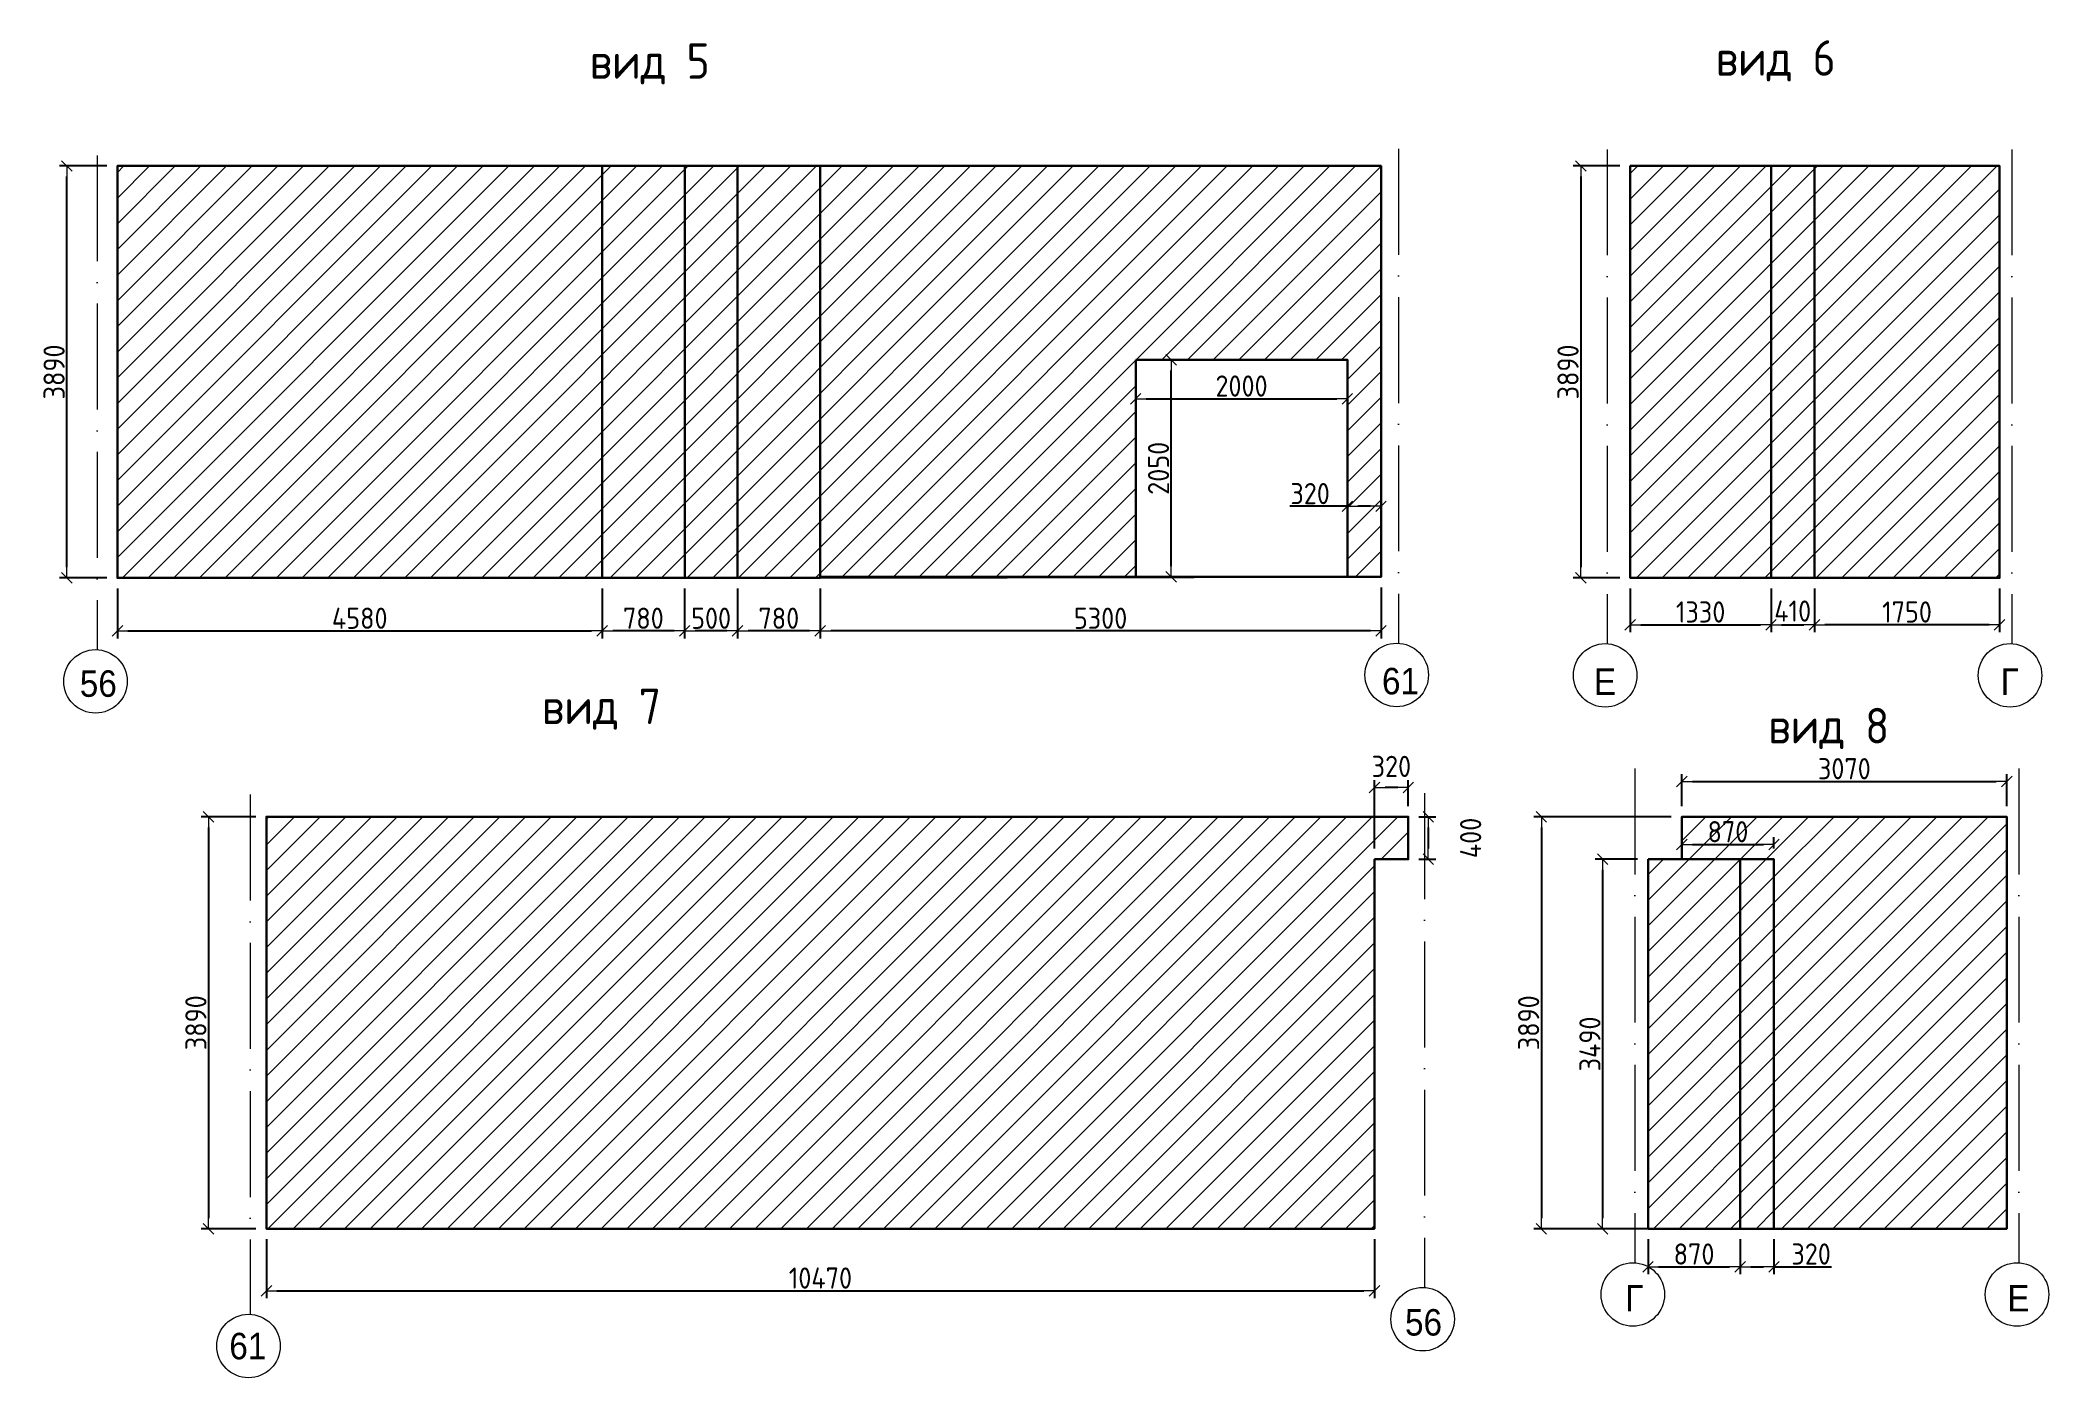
# Model space of a CAD drawing. Header units: millimetres. Extents: x -81576 to 1046824, y -248937 to 691537.
# Drawn here: x 214026 to 233005, y -160418 to -147786 of the extents above; entities that cross this region are included whole.
import ezdxf

# ---------------------------------------------------------------- set-up
doc = ezdxf.new("R2010")
doc.units = ezdxf.units.MM
doc.linetypes.add('50_200_ШТРИХ_1Т_ш5_п1_п1_', pattern=[1400, 1000, -200, 0, -200])
doc.layers.add('$AUDIT_BAD_LAYER1', color=7, linetype='Continuous')
doc.layers.add('ГВЛ', color=20, linetype='Continuous')
for name, color, linetype, lineweight, true_color in [('Оси-1', 7, 'Continuous', 20, 0xaaaaaa), ('Оси-2', 7, 'Continuous', 9, 0xaaaaaa), ('Оси-3', 7, '50_200_ШТРИХ_1Т_ш5_п1_п1_', 9, 0xaaaaaa)]:
    doc.layers.add(name, color=color, linetype=linetype, lineweight=lineweight, true_color=true_color)
doc.layers.add('Основные линии', color=7, linetype='Continuous', lineweight=30)
doc.layers.add('Размеры', color=7, linetype='Continuous', lineweight=15)
doc.styles.add('Arial', font='arial.ttf', dxfattribs={"width": 0.9, "height": 500})
doc.styles.add('СПДС', font='isocpeur.ttf', dxfattribs={"width": 0.9})
doc.dimstyles.new('Размера А3', dxfattribs={"dimtxt": 200, "dimasz": 100, "dimexe": 70, "dimexo": 100, "dimgap": 20, "dimtad": 1, "dimdec": 0, "dimrnd": 10, "dimzin": 0, "dimdsep": 46, "dimtxsty": 'СПДС', "dimblk": 'ARROWHEAD_6', "dimcen": 1, "dimclrd": 256, "dimclre": 256, "dimclrt": 256, "dimazin": 0, "dimtfac": 1, "dimtdec": 0, "dimtmove": 2, "dimatfit": 3, "dimfxl": 1, "dimtolj": 1, "dimtzin": 0, "dimarcsym": 0})
pattern_1 = [(45, (0, -158177.41), (-121.23346, 121.23346), [])]

msp = doc.modelspace()

# ---------------------------------------------------------------- texts
at = {"layer": 'Оси-2', "char_height": 250, "width": 702, "attachment_point": 5, "line_spacing_factor": 0.936439, "style": 'Arial'}
for s, insert in [('\\pxqc,t4.572,9.144,13.716,18.288,22.86,27.432,32.004,36.576,41.148,45.72,50.292,54.864,59.436,64.008,68.58,73.152,77.724,82.296,86.868,91.44,96.012,100.584,105.156,109.728,114.3,118.872,123.444,128.016,132.588,137.16,141.732,146.304;56', (214574.8, -153863.8)), ('\\pxqc,t4.572,9.144,13.716,18.288,22.86,27.432,32.004,36.576,41.148,45.72,50.292,54.864,59.436,64.008,68.58,73.152,77.724,82.296,86.868,91.44,96.012,100.584,105.156,109.728,114.3,118.872,123.444,128.016,132.588,137.16,141.732,146.304;{61}', (226879, -153840.4)), ('\\pxqc,t4.572,9.144,13.716,18.288,22.86,27.432,32.004,36.576,41.148,45.72,50.292,54.864,59.436,64.008,68.58,73.152,77.724,82.296,86.868,91.44,96.012,100.584,105.156,109.728,114.3,118.872,123.444,128.016,132.588,137.16,141.732,146.304;Е', (228810.4, -153843.8)), ('\\pxqc,t4.572,9.144,13.716,18.288,22.86,27.432,32.004,36.576,41.148,45.72,50.292,54.864,59.436,64.008,68.58,73.152,77.724,82.296,86.868,91.44,96.012,100.584,105.156,109.728,114.3,118.872,123.444,128.016,132.588,137.16,141.732,146.304;Г', (232636, -153843.8)), ('\\pxqc,t4.572,9.144,13.716,18.288,22.86,27.432,32.004,36.576,41.148,45.72,50.292,54.864,59.436,64.008,68.58,73.152,77.724,82.296,86.868,91.44,96.012,100.584,105.156,109.728,114.3,118.872,123.444,128.016,132.588,137.16,141.732,146.304;Г', (229088.1, -159666.7)), ('\\pxqc,t4.572,9.144,13.716,18.288,22.86,27.432,32.004,36.576,41.148,45.72,50.292,54.864,59.436,64.008,68.58,73.152,77.724,82.296,86.868,91.44,96.012,100.584,105.156,109.728,114.3,118.872,123.444,128.016,132.588,137.16,141.732,146.304;Е', (232718.3, -159666.7)), ('\\pxqc,t4.572,9.144,13.716,18.288,22.86,27.432,32.004,36.576,41.148,45.72,50.292,54.864,59.436,64.008,68.58,73.152,77.724,82.296,86.868,91.44,96.012,100.584,105.156,109.728,114.3,118.872,123.444,128.016,132.588,137.16,141.732,146.304;56', (227096.7, -159895.9)), ('\\pxqc,t4.572,9.144,13.716,18.288,22.86,27.432,32.004,36.576,41.148,45.72,50.292,54.864,59.436,64.008,68.58,73.152,77.724,82.296,86.868,91.44,96.012,100.584,105.156,109.728,114.3,118.872,123.444,128.016,132.588,137.16,141.732,146.304;{61}', (215987.4, -160120.1))]:
    msp.add_mtext(s, dxfattribs=dict(at, insert=insert))
at = {"layer": 'Основные линии', "char_height": 335.67, "attachment_point": 1, "style": 'СПДС'}
for s, insert in [('вид 5', (219217.4, -147814.8)), ('вид 6', (229857.1, -147786)), ('вид 7', (218765.5, -153909)), ('вид 8', (230353.8, -154091.9))]:
    msp.add_mtext_dynamic_manual_height_columns(s, width=59136.488, gutter_width=1678.4, heights=[0], dxfattribs=dict(at, insert=insert))

# ---------------------------------------------------------------- blocks, each defined once
blk = doc.blocks.new('ARROWHEAD_6')
at = {"color": 0, "linetype": 'Continuous'}
for p, q in [((0, 0), (-1, 0)), ((-0.5, -0.5), (0.5, 0.5))]:
    blk.add_line(p, q, dxfattribs=at)
blk = doc.blocks.new('*D1980')
at = {"layer": 'Defpoints', "color": 0, "transparency": 16777216}
for p in [(214755, -152864), (219335, -152864), (219335, -153365)]:
    blk.add_point(p, dxfattribs=at)
at = {"layer": 'Размеры', "lineweight": -2, "transparency": 16777216}
for p, q in [((214755, -152964), (214755, -153435)), ((219335, -152964), (219335, -153435)), ((214855, -153365), (219235, -153365))]:
    blk.add_line(p, q, dxfattribs=at)
at = {"layer": 'Размеры', "lineweight": -2, "transparency": 16777216, "xscale": 100, "yscale": 100, "zscale": 100, "rotation": 180}
blk.add_blockref('ARROWHEAD_6', (214755, -153365), dxfattribs=at)
at = {"layer": 'Размеры', "lineweight": -2, "transparency": 16777216, "xscale": 100, "yscale": 100, "zscale": 100}
blk.add_blockref('ARROWHEAD_6', (219335, -153365), dxfattribs=at)
at = {"layer": 'Размеры', "lineweight": 15, "transparency": 16777216, "insert": (217045, -153245), "char_height": 200, "attachment_point": 5, "style": 'СПДС'}
blk.add_mtext('\\A1;4580', dxfattribs=at)
blk = doc.blocks.new('*D1981')
at = {"layer": 'Defpoints', "color": 0, "transparency": 16777216}
for p in [(219335, -152864), (220115, -152864), (219335, -153365)]:
    blk.add_point(p, dxfattribs=at)
at = {"layer": 'Размеры', "lineweight": -2, "transparency": 16777216}
for p, q in [((219335, -152964), (219335, -153435)), ((220115, -152964), (220115, -153435)), ((220015, -153365), (219435, -153365))]:
    blk.add_line(p, q, dxfattribs=at)
at = {"layer": 'Размеры', "lineweight": -2, "transparency": 16777216, "xscale": 100, "yscale": 100, "zscale": 100, "rotation": 180}
blk.add_blockref('ARROWHEAD_6', (219335, -153365), dxfattribs=at)
at = {"layer": 'Размеры', "lineweight": -2, "transparency": 16777216, "xscale": 100, "yscale": 100, "zscale": 100}
blk.add_blockref('ARROWHEAD_6', (220115, -153365), dxfattribs=at)
at = {"layer": 'Размеры', "lineweight": 15, "transparency": 16777216, "insert": (219725, -153245), "char_height": 200, "attachment_point": 5, "style": 'СПДС'}
blk.add_mtext('\\A1;780', dxfattribs=at)
blk = doc.blocks.new('*D1982')
at = {"layer": 'Defpoints', "color": 0, "transparency": 16777216}
for p in [(220115, -152864), (220615, -152864), (220115, -153365)]:
    blk.add_point(p, dxfattribs=at)
at = {"layer": 'Размеры', "lineweight": -2, "transparency": 16777216}
for p, q in [((220115, -152964), (220115, -153435)), ((220615, -152964), (220615, -153435)), ((220515, -153365), (220215, -153365))]:
    blk.add_line(p, q, dxfattribs=at)
at = {"layer": 'Размеры', "lineweight": -2, "transparency": 16777216, "xscale": 100, "yscale": 100, "zscale": 100, "rotation": 180}
blk.add_blockref('ARROWHEAD_6', (220115, -153365), dxfattribs=at)
at = {"layer": 'Размеры', "lineweight": -2, "transparency": 16777216, "xscale": 100, "yscale": 100, "zscale": 100}
blk.add_blockref('ARROWHEAD_6', (220615, -153365), dxfattribs=at)
at = {"layer": 'Размеры', "lineweight": 15, "transparency": 16777216, "insert": (220365, -153245), "char_height": 200, "attachment_point": 5, "style": 'СПДС'}
blk.add_mtext('\\A1;500', dxfattribs=at)
blk = doc.blocks.new('*D1983')
at = {"layer": 'Defpoints', "color": 0, "transparency": 16777216}
for p in [(220615, -152864), (221395, -152864), (220615, -153365)]:
    blk.add_point(p, dxfattribs=at)
at = {"layer": 'Размеры', "lineweight": -2, "transparency": 16777216}
for p, q in [((220615, -152964), (220615, -153435)), ((221395, -152964), (221395, -153435)), ((221295, -153365), (220715, -153365))]:
    blk.add_line(p, q, dxfattribs=at)
at = {"layer": 'Размеры', "lineweight": -2, "transparency": 16777216, "xscale": 100, "yscale": 100, "zscale": 100, "rotation": 180}
blk.add_blockref('ARROWHEAD_6', (220615, -153365), dxfattribs=at)
at = {"layer": 'Размеры', "lineweight": -2, "transparency": 16777216, "xscale": 100, "yscale": 100, "zscale": 100}
blk.add_blockref('ARROWHEAD_6', (221395, -153365), dxfattribs=at)
at = {"layer": 'Размеры', "lineweight": 15, "transparency": 16777216, "insert": (221005, -153245), "char_height": 200, "attachment_point": 5, "style": 'СПДС'}
blk.add_mtext('\\A1;780', dxfattribs=at)
blk = doc.blocks.new('*D1984')
at = {"layer": 'Defpoints', "color": 0, "transparency": 16777216}
for p in [(221395, -152864), (226695, -152854), (221395, -153365)]:
    blk.add_point(p, dxfattribs=at)
at = {"layer": 'Размеры', "lineweight": -2, "transparency": 16777216}
for p, q in [((221395, -152964), (221395, -153435)), ((226695, -152954), (226695, -153435)), ((226595, -153365), (221495, -153365))]:
    blk.add_line(p, q, dxfattribs=at)
at = {"layer": 'Размеры', "lineweight": -2, "transparency": 16777216, "xscale": 100, "yscale": 100, "zscale": 100, "rotation": 180}
blk.add_blockref('ARROWHEAD_6', (221395, -153365), dxfattribs=at)
at = {"layer": 'Размеры', "lineweight": -2, "transparency": 16777216, "xscale": 100, "yscale": 100, "zscale": 100}
blk.add_blockref('ARROWHEAD_6', (226695, -153365), dxfattribs=at)
at = {"layer": 'Размеры', "lineweight": 15, "transparency": 16777216, "insert": (224045, -153245), "char_height": 200, "attachment_point": 5, "style": 'СПДС'}
blk.add_mtext('\\A1;5300', dxfattribs=at)
blk = doc.blocks.new('*D1985')
at = {"layer": 'Defpoints', "color": 0, "transparency": 16777216}
for p in [(226377, -152188), (226377, -152343), (226695, -152343)]:
    blk.add_point(p, dxfattribs=at)
at = {"layer": 'Размеры', "lineweight": -2, "transparency": 16777216}
for p, q in [((226377, -152188), (225834, -152188)), ((226377, -152243), (226377, -152118)), ((226595, -152188), (226477, -152188)), ((226695, -152243), (226695, -152118))]:
    blk.add_line(p, q, dxfattribs=at)
at = {"layer": 'Размеры', "lineweight": -2, "transparency": 16777216, "xscale": 100, "yscale": 100, "zscale": 100, "rotation": 180}
blk.add_blockref('ARROWHEAD_6', (226377, -152188), dxfattribs=at)
at = {"layer": 'Размеры', "lineweight": -2, "transparency": 16777216, "xscale": 100, "yscale": 100, "zscale": 100}
blk.add_blockref('ARROWHEAD_6', (226695, -152188), dxfattribs=at)
at = {"layer": 'Размеры', "lineweight": 15, "transparency": 16777216, "insert": (226025, -152068), "char_height": 200, "attachment_point": 5, "style": 'СПДС'}
blk.add_mtext('\\A1;320', dxfattribs=at)
blk = doc.blocks.new('*D1986')
at = {"layer": 'Defpoints', "color": 0, "transparency": 16777216}
for p in [(224637, -150804), (224713, -150804), (224637, -152854)]:
    blk.add_point(p, dxfattribs=at)
at = {"layer": 'Размеры', "lineweight": -2, "transparency": 16777216}
for p, q in [((224737, -150804), (224783, -150804)), ((224713, -152754), (224713, -150904)), ((224737, -152854), (224783, -152854))]:
    blk.add_line(p, q, dxfattribs=at)
at = {"layer": 'Размеры', "lineweight": -2, "transparency": 16777216, "xscale": 100, "yscale": 100, "zscale": 100}
for p, rotation in [((224713, -150804), 90), ((224713, -152854), 270)]:
    blk.add_blockref('ARROWHEAD_6', p, dxfattribs=dict(at, rotation=rotation))
at = {"layer": 'Размеры', "lineweight": 15, "transparency": 16777216, "insert": (224593, -151829), "char_height": 200, "attachment_point": 5, "rotation": 90, "style": 'СПДС'}
blk.add_mtext('\\A1;2050', dxfattribs=at)
blk = doc.blocks.new('*D1987')
at = {"layer": 'Defpoints', "color": 0, "transparency": 16777216}
for p in [(224377, -151240), (226377, -151172), (226377, -151240)]:
    blk.add_point(p, dxfattribs=at)
at = {"layer": 'Размеры', "lineweight": -2, "transparency": 16777216}
for p, q in [((224377, -151140), (224377, -151102)), ((224477, -151172), (226277, -151172)), ((226377, -151140), (226377, -151102))]:
    blk.add_line(p, q, dxfattribs=at)
at = {"layer": 'Размеры', "lineweight": -2, "transparency": 16777216, "xscale": 100, "yscale": 100, "zscale": 100, "rotation": 180}
blk.add_blockref('ARROWHEAD_6', (224377, -151172), dxfattribs=at)
at = {"layer": 'Размеры', "lineweight": -2, "transparency": 16777216, "xscale": 100, "yscale": 100, "zscale": 100}
blk.add_blockref('ARROWHEAD_6', (226377, -151172), dxfattribs=at)
at = {"layer": 'Размеры', "lineweight": 15, "transparency": 16777216, "insert": (225377, -151052), "char_height": 200, "attachment_point": 5, "style": 'СПДС'}
blk.add_mtext('\\A1;2000', dxfattribs=at)
blk = doc.blocks.new('*D1988')
at = {"layer": 'Defpoints', "color": 0, "transparency": 16777216}
for p in [(214277, -148974), (214755, -148974), (214755, -152864)]:
    blk.add_point(p, dxfattribs=at)
at = {"layer": 'Размеры', "lineweight": -2, "transparency": 16777216}
for p, q in [((214655, -148974), (214207, -148974)), ((214277, -152764), (214277, -149074)), ((214655, -152864), (214207, -152864))]:
    blk.add_line(p, q, dxfattribs=at)
at = {"layer": 'Размеры', "lineweight": -2, "transparency": 16777216, "xscale": 100, "yscale": 100, "zscale": 100}
for p, rotation in [((214277, -148974), 90), ((214277, -152864), 270)]:
    blk.add_blockref('ARROWHEAD_6', p, dxfattribs=dict(at, rotation=rotation))
at = {"layer": 'Размеры', "lineweight": 15, "transparency": 16777216, "insert": (214157, -150919), "char_height": 200, "attachment_point": 5, "rotation": 90, "style": 'СПДС'}
blk.add_mtext('\\A1;3890', dxfattribs=at)
blk = doc.blocks.new('*D1989')
at = {"layer": 'Defpoints', "color": 0, "transparency": 16777216}
for p in [(229050, -148974), (228582, -152864), (229050, -152864)]:
    blk.add_point(p, dxfattribs=at)
at = {"layer": 'Размеры', "lineweight": -2, "transparency": 16777216}
for p, q in [((228950, -148974), (228512, -148974)), ((228582, -149074), (228582, -152764)), ((228950, -152864), (228512, -152864))]:
    blk.add_line(p, q, dxfattribs=at)
at = {"layer": 'Размеры', "lineweight": -2, "transparency": 16777216, "xscale": 100, "yscale": 100, "zscale": 100}
for p, rotation in [((228582, -148974), 90), ((228582, -152864), 270)]:
    blk.add_blockref('ARROWHEAD_6', p, dxfattribs=dict(at, rotation=rotation))
at = {"layer": 'Размеры', "lineweight": 15, "transparency": 16777216, "insert": (228462, -150919), "char_height": 200, "attachment_point": 5, "rotation": 90, "style": 'СПДС'}
blk.add_mtext('\\A1;3890', dxfattribs=at)
blk = doc.blocks.new('*D1990')
at = {"layer": 'Defpoints', "color": 0, "transparency": 16777216}
for p in [(216163, -155120), (215617, -159010), (216163, -159010)]:
    blk.add_point(p, dxfattribs=at)
at = {"layer": 'Размеры', "lineweight": -2, "transparency": 16777216}
for p, q in [((216063, -155120), (215547, -155120)), ((215617, -155220), (215617, -158910)), ((216063, -159010), (215547, -159010))]:
    blk.add_line(p, q, dxfattribs=at)
at = {"layer": 'Размеры', "lineweight": -2, "transparency": 16777216, "xscale": 100, "yscale": 100, "zscale": 100}
for p, rotation in [((215617, -155120), 90), ((215617, -159010), 270)]:
    blk.add_blockref('ARROWHEAD_6', p, dxfattribs=dict(at, rotation=rotation))
at = {"layer": 'Размеры', "lineweight": 15, "transparency": 16777216, "insert": (215497, -157065), "char_height": 200, "attachment_point": 5, "rotation": 90, "style": 'СПДС'}
blk.add_mtext('\\A1;3890', dxfattribs=at)
blk = doc.blocks.new('*D1991')
at = {"layer": 'Defpoints', "color": 0, "transparency": 16777216}
for p in [(216163, -159010), (226633, -159010), (226633, -159596)]:
    blk.add_point(p, dxfattribs=at)
at = {"layer": 'Размеры', "lineweight": -2, "transparency": 16777216}
for p, q in [((216163, -159110), (216163, -159666)), ((226633, -159110), (226633, -159666)), ((216263, -159596), (226533, -159596))]:
    blk.add_line(p, q, dxfattribs=at)
at = {"layer": 'Размеры', "lineweight": -2, "transparency": 16777216, "xscale": 100, "yscale": 100, "zscale": 100, "rotation": 180}
blk.add_blockref('ARROWHEAD_6', (216163, -159596), dxfattribs=at)
at = {"layer": 'Размеры', "lineweight": -2, "transparency": 16777216, "xscale": 100, "yscale": 100, "zscale": 100}
blk.add_blockref('ARROWHEAD_6', (226633, -159596), dxfattribs=at)
at = {"layer": 'Размеры', "lineweight": 15, "transparency": 16777216, "insert": (221398, -159476), "char_height": 200, "attachment_point": 5, "style": 'СПДС'}
blk.add_mtext('\\A1;10470', dxfattribs=at)
blk = doc.blocks.new('*D1992')
at = {"layer": 'Defpoints', "color": 0, "transparency": 16777216}
for p in [(226633, -154844), (226953, -155120), (226633, -155520)]:
    blk.add_point(p, dxfattribs=at)
at = {"layer": 'Размеры', "lineweight": -2, "transparency": 16777216}
for p, q in [((226633, -155420), (226633, -154774)), ((226853, -154844), (226733, -154844)), ((226953, -155020), (226953, -154774))]:
    blk.add_line(p, q, dxfattribs=at)
at = {"layer": 'Размеры', "lineweight": -2, "transparency": 16777216, "xscale": 100, "yscale": 100, "zscale": 100, "rotation": 180}
blk.add_blockref('ARROWHEAD_6', (226633, -154844), dxfattribs=at)
at = {"layer": 'Размеры', "lineweight": -2, "transparency": 16777216, "xscale": 100, "yscale": 100, "zscale": 100}
blk.add_blockref('ARROWHEAD_6', (226953, -154844), dxfattribs=at)
at = {"layer": 'Размеры', "lineweight": 15, "transparency": 16777216, "insert": (226793, -154644), "char_height": 200, "attachment_point": 5, "style": 'СПДС'}
blk.add_mtext('\\A1;320', dxfattribs=at)
blk = doc.blocks.new('*D1993')
at = {"layer": 'Defpoints', "color": 0, "transparency": 16777216}
for p in [(226953, -155120), (226953, -155520), (227142, -155520)]:
    blk.add_point(p, dxfattribs=at)
at = {"layer": 'Размеры', "lineweight": -2, "transparency": 16777216}
for p, q in [((227053, -155120), (227212, -155120)), ((227142, -155220), (227142, -155420)), ((227053, -155520), (227212, -155520))]:
    blk.add_line(p, q, dxfattribs=at)
at = {"layer": 'Размеры', "lineweight": -2, "transparency": 16777216, "xscale": 100, "yscale": 100, "zscale": 100}
for p, rotation in [((227142, -155120), 90), ((227142, -155520), 270)]:
    blk.add_blockref('ARROWHEAD_6', p, dxfattribs=dict(at, rotation=rotation))
at = {"layer": 'Размеры', "lineweight": 15, "transparency": 16777216, "insert": (227542, -155320), "char_height": 200, "attachment_point": 5, "rotation": 90, "style": 'СПДС'}
blk.add_mtext('\\A1;400', dxfattribs=at)
blk = doc.blocks.new('*D1994')
at = {"layer": 'Defpoints', "color": 0, "transparency": 16777216}
for p in [(232608, -154786), (229538, -155120), (232608, -155120)]:
    blk.add_point(p, dxfattribs=at)
at = {"layer": 'Размеры', "lineweight": -2, "transparency": 16777216}
for p, q in [((229538, -155020), (229538, -154716)), ((229638, -154786), (232508, -154786)), ((232608, -155020), (232608, -154716))]:
    blk.add_line(p, q, dxfattribs=at)
at = {"layer": 'Размеры', "lineweight": -2, "transparency": 16777216, "xscale": 100, "yscale": 100, "zscale": 100, "rotation": 180}
blk.add_blockref('ARROWHEAD_6', (229538, -154786), dxfattribs=at)
at = {"layer": 'Размеры', "lineweight": -2, "transparency": 16777216, "xscale": 100, "yscale": 100, "zscale": 100}
blk.add_blockref('ARROWHEAD_6', (232608, -154786), dxfattribs=at)
at = {"layer": 'Размеры', "lineweight": 15, "transparency": 16777216, "insert": (231073, -154666), "char_height": 200, "attachment_point": 5, "style": 'СПДС'}
blk.add_mtext('\\A1;3070', dxfattribs=at)
blk = doc.blocks.new('*D1995')
at = {"layer": 'Defpoints', "color": 0, "transparency": 16777216}
for p in [(229538, -155120), (228210, -159010), (229538, -159010)]:
    blk.add_point(p, dxfattribs=at)
at = {"layer": 'Размеры', "lineweight": -2, "transparency": 16777216}
for p, q in [((229438, -155120), (228140, -155120)), ((228210, -155220), (228210, -158910)), ((229438, -159010), (228140, -159010))]:
    blk.add_line(p, q, dxfattribs=at)
at = {"layer": 'Размеры', "lineweight": -2, "transparency": 16777216, "xscale": 100, "yscale": 100, "zscale": 100}
for p, rotation in [((228210, -155120), 90), ((228210, -159010), 270)]:
    blk.add_blockref('ARROWHEAD_6', p, dxfattribs=dict(at, rotation=rotation))
at = {"layer": 'Размеры', "lineweight": 15, "transparency": 16777216, "insert": (228090, -157065), "char_height": 200, "attachment_point": 5, "rotation": 90, "style": 'СПДС'}
blk.add_mtext('\\A1;3890', dxfattribs=at)
blk = doc.blocks.new('*D1996')
at = {"layer": 'Defpoints', "color": 0, "transparency": 16777216}
for p in [(229218, -155520), (228789, -159010), (229218, -159010)]:
    blk.add_point(p, dxfattribs=at)
at = {"layer": 'Размеры', "lineweight": -2, "transparency": 16777216}
for p, q in [((229118, -155520), (228719, -155520)), ((228789, -155620), (228789, -158910)), ((229118, -159010), (228719, -159010))]:
    blk.add_line(p, q, dxfattribs=at)
at = {"layer": 'Размеры', "lineweight": -2, "transparency": 16777216, "xscale": 100, "yscale": 100, "zscale": 100}
for p, rotation in [((228789, -155520), 90), ((228789, -159010), 270)]:
    blk.add_blockref('ARROWHEAD_6', p, dxfattribs=dict(at, rotation=rotation))
at = {"layer": 'Размеры', "lineweight": 15, "transparency": 16777216, "insert": (228669, -157265), "char_height": 200, "attachment_point": 5, "rotation": 90, "style": 'СПДС'}
blk.add_mtext('\\A1;3490', dxfattribs=at)
blk = doc.blocks.new('*D1997')
at = {"layer": 'Defpoints', "color": 0, "transparency": 16777216}
for p in [(229218, -159010), (230088, -159010), (230088, -159369)]:
    blk.add_point(p, dxfattribs=at)
at = {"layer": 'Размеры', "lineweight": -2, "transparency": 16777216}
for p, q in [((229218, -159110), (229218, -159439)), ((230088, -159110), (230088, -159439)), ((229318, -159369), (229988, -159369))]:
    blk.add_line(p, q, dxfattribs=at)
at = {"layer": 'Размеры', "lineweight": -2, "transparency": 16777216, "xscale": 100, "yscale": 100, "zscale": 100, "rotation": 180}
blk.add_blockref('ARROWHEAD_6', (229218, -159369), dxfattribs=at)
at = {"layer": 'Размеры', "lineweight": -2, "transparency": 16777216, "xscale": 100, "yscale": 100, "zscale": 100}
blk.add_blockref('ARROWHEAD_6', (230088, -159369), dxfattribs=at)
at = {"layer": 'Размеры', "lineweight": 15, "transparency": 16777216, "insert": (229653, -159249), "char_height": 200, "attachment_point": 5, "style": 'СПДС'}
blk.add_mtext('\\A1;870', dxfattribs=at)
blk = doc.blocks.new('*D1998')
at = {"layer": 'Defpoints', "color": 0, "transparency": 16777216}
for p in [(230088, -159010), (230408, -159010), (230408, -159369)]:
    blk.add_point(p, dxfattribs=at)
at = {"layer": 'Размеры', "lineweight": -2, "transparency": 16777216}
for p, q in [((230088, -159110), (230088, -159439)), ((230408, -159110), (230408, -159439)), ((230188, -159369), (230308, -159369)), ((230408, -159369), (230950, -159369))]:
    blk.add_line(p, q, dxfattribs=at)
at = {"layer": 'Размеры', "lineweight": -2, "transparency": 16777216, "xscale": 100, "yscale": 100, "zscale": 100, "rotation": 180}
blk.add_blockref('ARROWHEAD_6', (230088, -159369), dxfattribs=at)
at = {"layer": 'Размеры', "lineweight": -2, "transparency": 16777216, "xscale": 100, "yscale": 100, "zscale": 100}
blk.add_blockref('ARROWHEAD_6', (230408, -159369), dxfattribs=at)
at = {"layer": 'Размеры', "lineweight": 15, "transparency": 16777216, "insert": (230759, -159249), "char_height": 200, "attachment_point": 5, "style": 'СПДС'}
blk.add_mtext('\\A1;320', dxfattribs=at)
blk = doc.blocks.new('*D1999')
at = {"layer": 'Defpoints', "color": 0, "transparency": 16777216}
for p in [(230408, -155381), (229538, -155520), (230408, -155520)]:
    blk.add_point(p, dxfattribs=at)
at = {"layer": 'Размеры', "lineweight": -2, "transparency": 16777216}
for p, q in [((229538, -155420), (229538, -155311)), ((229638, -155381), (230308, -155381)), ((230408, -155420), (230408, -155311))]:
    blk.add_line(p, q, dxfattribs=at)
at = {"layer": 'Размеры', "lineweight": -2, "transparency": 16777216, "xscale": 100, "yscale": 100, "zscale": 100, "rotation": 180}
blk.add_blockref('ARROWHEAD_6', (229538, -155381), dxfattribs=at)
at = {"layer": 'Размеры', "lineweight": -2, "transparency": 16777216, "xscale": 100, "yscale": 100, "zscale": 100}
blk.add_blockref('ARROWHEAD_6', (230408, -155381), dxfattribs=at)
at = {"layer": 'Размеры', "lineweight": 15, "transparency": 16777216, "insert": (229973, -155261), "char_height": 200, "attachment_point": 5, "style": 'СПДС'}
blk.add_mtext('\\A1;870', dxfattribs=at)
blk = doc.blocks.new('*D2000')
at = {"layer": 'Defpoints', "color": 0, "transparency": 16777216}
for p in [(229050, -152864), (230380, -152864), (230380, -153306)]:
    blk.add_point(p, dxfattribs=at)
at = {"layer": 'Размеры', "lineweight": -2, "transparency": 16777216}
for p, q in [((229050, -152964), (229050, -153376)), ((230380, -152964), (230380, -153376)), ((229150, -153306), (230280, -153306))]:
    blk.add_line(p, q, dxfattribs=at)
at = {"layer": 'Размеры', "lineweight": -2, "transparency": 16777216, "xscale": 100, "yscale": 100, "zscale": 100, "rotation": 180}
blk.add_blockref('ARROWHEAD_6', (229050, -153306), dxfattribs=at)
at = {"layer": 'Размеры', "lineweight": -2, "transparency": 16777216, "xscale": 100, "yscale": 100, "zscale": 100}
blk.add_blockref('ARROWHEAD_6', (230380, -153306), dxfattribs=at)
at = {"layer": 'Размеры', "lineweight": 15, "transparency": 16777216, "insert": (229715, -153186), "char_height": 200, "attachment_point": 5, "style": 'СПДС'}
blk.add_mtext('\\A1;1330', dxfattribs=at)
blk = doc.blocks.new('*D2001')
at = {"layer": 'Defpoints', "color": 0, "transparency": 16777216}
for p in [(230380, -152864), (230790, -152864), (230790, -153306)]:
    blk.add_point(p, dxfattribs=at)
at = {"layer": 'Размеры', "lineweight": -2, "transparency": 16777216}
for p, q in [((230380, -152964), (230380, -153376)), ((230790, -152964), (230790, -153376)), ((230480, -153306), (230690, -153306))]:
    blk.add_line(p, q, dxfattribs=at)
at = {"layer": 'Размеры', "lineweight": -2, "transparency": 16777216, "xscale": 100, "yscale": 100, "zscale": 100, "rotation": 180}
blk.add_blockref('ARROWHEAD_6', (230380, -153306), dxfattribs=at)
at = {"layer": 'Размеры', "lineweight": -2, "transparency": 16777216, "xscale": 100, "yscale": 100, "zscale": 100}
blk.add_blockref('ARROWHEAD_6', (230790, -153306), dxfattribs=at)
at = {"layer": 'Размеры', "lineweight": 15, "transparency": 16777216, "insert": (230585, -153177), "char_height": 200, "attachment_point": 5, "style": 'СПДС'}
blk.add_mtext('\\A1;410', dxfattribs=at)
blk = doc.blocks.new('*D2002')
at = {"layer": 'Defpoints', "color": 0, "transparency": 16777216}
for p in [(230790, -152864), (232540, -152864), (230790, -153306)]:
    blk.add_point(p, dxfattribs=at)
at = {"layer": 'Размеры', "lineweight": -2, "transparency": 16777216}
for p, q in [((230790, -152964), (230790, -153376)), ((232540, -152964), (232540, -153376)), ((232440, -153306), (230890, -153306))]:
    blk.add_line(p, q, dxfattribs=at)
at = {"layer": 'Размеры', "lineweight": -2, "transparency": 16777216, "xscale": 100, "yscale": 100, "zscale": 100, "rotation": 180}
blk.add_blockref('ARROWHEAD_6', (230790, -153306), dxfattribs=at)
at = {"layer": 'Размеры', "lineweight": -2, "transparency": 16777216, "xscale": 100, "yscale": 100, "zscale": 100}
blk.add_blockref('ARROWHEAD_6', (232540, -153306), dxfattribs=at)
at = {"layer": 'Размеры', "lineweight": 15, "transparency": 16777216, "insert": (231665, -153186), "char_height": 200, "attachment_point": 5, "style": 'СПДС'}
blk.add_mtext('\\A1;1750', dxfattribs=at)
blk = doc.blocks.new('Ось сетки - Круг_Ø6_00__ISO-2_5_0_9K_-17386508-АИ_План этажа Радиаторы_2')
at = {"layer": 'Оси-1'}
blk.add_circle((0, 0), 3, dxfattribs=at)

# ---------------------------------------------------------------- dimensions: what is measured, and where the dimension line sits
at = {"layer": 'Размеры', "lineweight": 15}
for base, p1, p2, picture, middle in [((214276.8, -148974), (214755.3, -152864), (214755.3, -148974), '*D1988', (214156.8, -150919)), ((228581.7, -152864), (229050.4, -148974), (229050.4, -152864), '*D1989', (228461.7, -150919)), ((224713.3, -150804), (224636.5, -152854), (224636.5, -150804), '*D1986', (224593.3, -151829)), ((215617.2, -159010.2), (216162.5, -155120.2), (216162.5, -159010.2), '*D1990', (215497.2, -157065.2)), ((227142.5, -155520.2), (226952.5, -155120.2), (226952.5, -155520.2), '*D1993', (227542.5, -155320.2)), ((228210.4, -159010.2), (229537.8, -155120.2), (229537.8, -159010.2), '*D1995', (228090.4, -157065.2)), ((228789.1, -159010.2), (229217.8, -155520.2), (229217.8, -159010.2), '*D1996', (228669.1, -157265.2))]:
    dim = msp.add_linear_dim(base=base, p1=p1, p2=p2, angle=90, dimstyle='Размера А3', dxfattribs=at)
    dim.commit()
    dim.dimension.update_dxf_attribs({"geometry": picture, "text_midpoint": middle})
for base, p1, p2, picture, middle in [((226376.9, -151171.9), (224376.9, -151240.1), (226376.9, -151240.1), '*D1987', (225376.9, -151051.9)), ((219335.3, -153364.7), (214755.3, -152864), (219335.3, -152864), '*D1980', (217045.3, -153244.7)), ((219335.3, -153364.7), (220115.3, -152864), (219335.3, -152864), '*D1981', (219725.3, -153244.7)), ((220115.3, -153364.7), (220615.3, -152864), (220115.3, -152864), '*D1982', (220365.3, -153244.7)), ((220615.3, -153365.1), (221395.3, -152864), (220615.3, -152864), '*D1983', (221005.3, -153245.1)), ((221395.3, -153365.1), (226695.3, -152854), (221395.3, -152864), '*D1984', (224045.3, -153245.1)), ((230380.4, -153306.3), (229050.4, -152864), (230380.4, -152864), '*D2000', (229715.4, -153186.3)), ((230790.4, -153306.3), (232540.4, -152864), (230790.4, -152864), '*D2002', (231665.4, -153186.3)), ((226632.5, -154843.7), (226952.5, -155120.2), (226632.5, -155520.2), '*D1992', (226792.5, -154643.7)), ((232607.8, -154786.1), (229537.8, -155120.2), (232607.8, -155120.2), '*D1994', (231072.8, -154666.1)), ((230407.8, -155381.4), (229537.8, -155520.2), (230407.8, -155520.2), '*D1999', (229972.8, -155261.4)), ((226632.5, -159596.3), (216162.5, -159010.2), (226632.5, -159010.2), '*D1991', (221397.5, -159476.3)), ((230087.8, -159368.8), (229217.8, -159010.2), (230087.8, -159010.2), '*D1997', (229652.8, -159248.8))]:
    dim = msp.add_linear_dim(base=base, p1=p1, p2=p2, dimstyle='Размера А3', dxfattribs=at)
    dim.commit()
    dim.dimension.update_dxf_attribs({"geometry": picture, "text_midpoint": middle})
for base, p1, p2, picture, middle in [((226376.9, -152188.1), (226695.3, -152342.6), (226376.9, -152342.6), '*D1985', (226025.5, -152188.1)), ((230407.8, -159368.8), (230087.8, -159010.2), (230407.8, -159010.2), '*D1998', (230759.2, -159368.8))]:
    dim = msp.add_linear_dim(base=base, p1=p1, p2=p2, dimstyle='Размера А3', override={"dimtmove": 0}, dxfattribs=at)
    dim.commit()
    dim.dimension.update_dxf_attribs({"geometry": picture, "text_midpoint": middle, "dimtype": 160})
dim = msp.add_linear_dim(base=(230790.4, -153306.3), p1=(230380.4, -152864), p2=(230790.4, -152864), dimstyle='Размера А3', dxfattribs=at)
dim.commit()
dim.dimension.update_dxf_attribs({"geometry": '*D2001', "text_midpoint": (230585.4, -153176.6), "dimtype": 160})

# ---------------------------------------------------------------- hatches: boundary and pattern name
at = {"layer": '$AUDIT_BAD_LAYER1', "lineweight": 15, "transparency": 33554559}
h = msp.add_hatch(dxfattribs=at)
h.set_pattern_fill('ANSI31', color=3, scale=54)
h.set_pattern_definition(pattern_1)
h.paths.add_polyline_path([(226632.5, -155520.2), (226952.5, -155520.2), (226952.5, -155120.2), (226632.5, -155120.2), (216162.5, -155120.2), (216162.5, -159010.2), (226632.5, -159010.2)])
h.paths.add_polyline_path([(219335.3, -148974), (214755.3, -148974), (214755.3, -152864), (219335.3, -152864)])
h.paths.add_polyline_path([(220115.3, -148974), (219335.3, -148974), (219335.3, -152864), (220115.3, -152864)])
h.paths.add_polyline_path([(220615.3, -148974), (220115.3, -148974), (220115.3, -152864), (220615.3, -152864)])
h.paths.add_polyline_path([(221395.3, -148974), (220615.3, -148974), (220615.3, -152864), (221395.3, -152864)])
h.paths.add_polyline_path([(226695.3, -148974), (221395.3, -148974), (221395.3, -152854), (224376.9, -152854), (224376.9, -150804), (226376.9, -150804), (226376.9, -152854), (226695.3, -152854)])
h.paths.add_polyline_path([(230380.4, -148974), (229050.4, -148974), (229050.4, -152864), (230380.4, -152864)])
h.paths.add_polyline_path([(230790.4, -148974), (230380.4, -148974), (230380.4, -152864), (230790.4, -152864)])
h.paths.add_polyline_path([(232540.4, -148974), (230790.4, -148974), (230790.4, -152864), (232540.4, -152864)])
h.paths.add_polyline_path([(232607.8, -155120.2), (230407.8, -155120.2), (229537.8, -155120.2), (229537.8, -155520.2), (230407.8, -155520.2), (230407.8, -159010.2), (232607.8, -159010.2)])
at = {"layer": 'ГВЛ', "lineweight": 15, "transparency": 33554559}
h = msp.add_hatch(dxfattribs=at)
h.set_pattern_fill('ANSI31', color=5, scale=54)
h.set_pattern_definition(pattern_1)
h.paths.add_polyline_path([(230087.8, -155520.2), (229537.8, -155520.2), (229217.8, -155520.2), (229217.8, -159010.2), (230087.8, -159010.2)])
h.paths.add_polyline_path([(230407.8, -155520.2), (230087.8, -155520.2), (230087.8, -159010.2), (230407.8, -159010.2)])

# ---------------------------------------------------------------- linework, layer by layer
at = {"layer": 'Оси-3'}
for p, q in [((214565.4, -148873.5), (214565.4, -153541.7)), ((226860.2, -148812.7), (226860.2, -153481)), ((228830.4, -148816.9), (228830.4, -153485.1)), ((232656, -148816.9), (232656, -153485.1)), ((229091.9, -154663.7), (229091.9, -159331.9)), ((232722.2, -154663.7), (232722.2, -159331.9)), ((216011.2, -154910.5), (216011.2, -159818.5)), ((227105.4, -154897.2), (227105.4, -159565.4))]:
    msp.add_line(p, q, dxfattribs=at)
at = {"layer": 'Основные линии'}
for p, q in [((214755.3, -152864), (219335.3, -152864)), ((219335.3, -152864), (220115.3, -152864)), ((220115.3, -152864), (220615.3, -152864)), ((220615.3, -152864), (221395.3, -152864)), ((221395.3, -152864), (226695.3, -152854)), ((229050.4, -152864), (230380.4, -152864)), ((230380.4, -152864), (230790.4, -152864)), ((230790.4, -152864), (232540.4, -152864)), ((230407.8, -159010.2), (232607.8, -159010.2))]:
    msp.add_line(p, q, dxfattribs=at)
for points in [[(219335.3, -152864), (214755.3, -152864), (214755.3, -148974), (219335.3, -148974)], [(220115.3, -152864), (219335.3, -152864), (219335.3, -148974), (220115.3, -148974)], [(221395.3, -152864), (220115.3, -152864), (220115.3, -148974), (221395.3, -148974)], [(220615.3, -152864), (221395.3, -152864), (221395.3, -148974), (220615.3, -148974)], [(221395.3, -148974), (226695.3, -148974), (226695.3, -152854), (221395.3, -152854)], [(230380.4, -152864), (229050.4, -152864), (229050.4, -148974), (230380.4, -148974)], [(230380.4, -148974), (230790.4, -148974), (230790.4, -152864), (230380.4, -152864)], [(230790.4, -148974), (232540.4, -148974), (232540.4, -152864), (230790.4, -152864)], [(224376.9, -150804), (226376.9, -150804), (226376.9, -152854), (224376.9, -152854)], [(229217.8, -155520.2), (230407.8, -155520.2), (230407.8, -159010.2), (229217.8, -159010.2)], [(230407.8, -155520.2), (230087.8, -155520.2), (230087.8, -159010.2), (230407.8, -159010.2)]]:
    msp.add_lwpolyline(points, close=True, dxfattribs=at)
for points in [[(226632.5, -155120.2), (216162.5, -155120.2), (216162.5, -159010.2), (226632.5, -159010.2), (226632.5, -155520.2)], [(226632.5, -155120.2), (226952.5, -155120.2), (226952.5, -155520.2), (226632.5, -155520.2)], [(230407.8, -155120.2), (229537.8, -155120.2), (229537.8, -155520.2), (230407.8, -155520.2)], [(230407.8, -155120.2), (232607.8, -155120.2), (232607.8, -159010.2), (230407.8, -159010.2), (230407.8, -155520.2)], [(216162.5, -159010.2), (226632.5, -159010.2)]]:
    msp.add_lwpolyline(points, dxfattribs=at)

# ---------------------------------------------------------------- block references
at = {"layer": 'Оси-1', "xscale": 100, "yscale": 100, "zscale": 100, "rotation": 180}
for p in [(214548.2, -153841.2), (226843.1, -153780.5), (228813.2, -153784.6), (232638.8, -153784.6), (229074.8, -159631.4), (232705.1, -159631.4), (227088.2, -159864.9), (215994.1, -160118)]:
    msp.add_blockref('Ось сетки - Круг_Ø6_00__ISO-2_5_0_9K_-17386508-АИ_План этажа Радиаторы_2', p, dxfattribs=at)

msp.set_redraw_order([(e.dxf.handle, doc.entitydb.next_handle()) for e in msp.query("TEXT MTEXT ATTDEF DIMENSION ARC_DIMENSION")])  # texts and dimensions are drawn at this point

doc.saveas('drawing.dxf')
